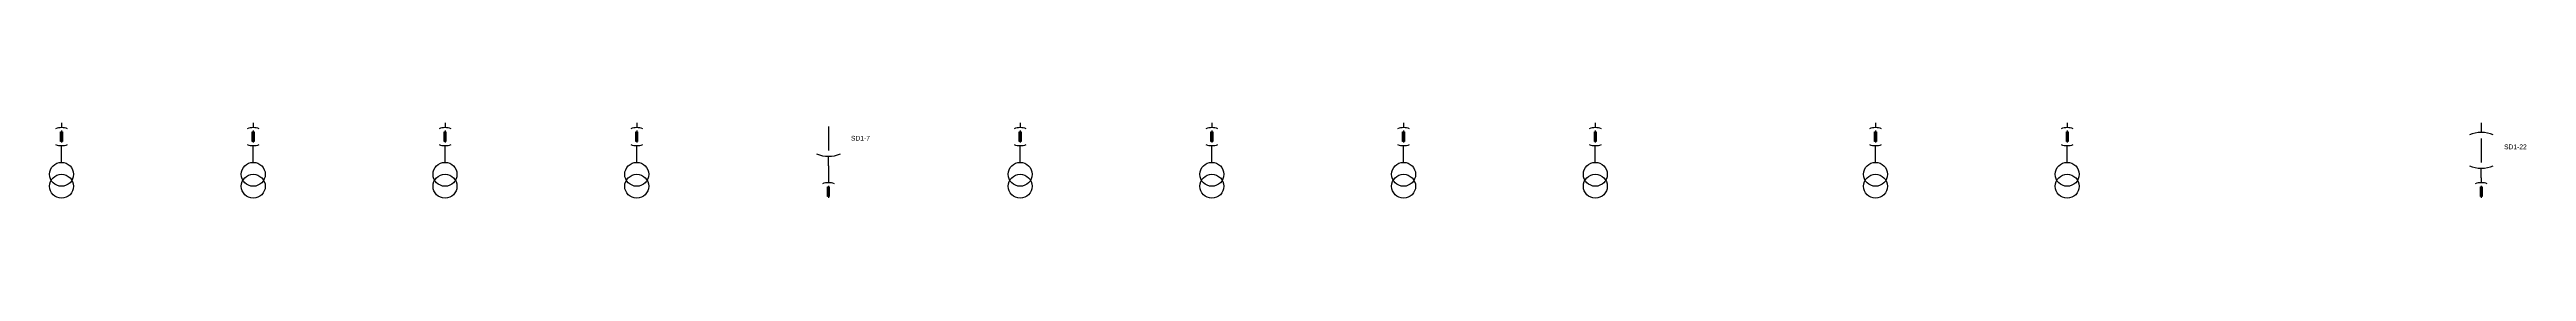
# Model space of a CAD drawing. Header units: millimetres. Extents: x 1875 to 17546, y 2661 to 4631.
# Drawn here: x 10307 to 12374, y 3453 to 3516 of the extents above; entities that cross this region are included whole.
import ezdxf

# ---------------------------------------------------------------- set-up
doc = ezdxf.new("R2010")
doc.units = ezdxf.units.MM
doc.styles.get("Standard").update_dxf_attribs({"font": 'arial.ttf'})

msp = doc.modelspace()

# ---------------------------------------------------------------- linework, layer by layer
for p, q in [((10316.8, 3515.6), (10316.8, 3511.6)), ((10476.8, 3515.6), (10476.8, 3511.6)), ((10636.8, 3515.6), (10636.8, 3511.6)), ((10796.8, 3515.6), (10796.8, 3511.6)), ((11116.8, 3515.6), (11116.8, 3511.6)), ((11276.8, 3515.6), (11276.8, 3511.6)), ((11436.8, 3515.6), (11436.8, 3511.6)), ((11596.8, 3515.6), (11596.8, 3511.6)), ((11830.6, 3515.6), (11830.6, 3511.6)), ((11990.6, 3515.6), (11990.6, 3511.6)), ((12336.2, 3515.6), (12336.2, 3507.5)), ((10316.8, 3509.1), (10316.8, 3499.1)), ((10316.8, 3492.5), (10316.8, 3496.6)), ((10476.8, 3509.1), (10476.8, 3499.1)), ((10476.8, 3492.5), (10476.8, 3496.6)), ((10636.8, 3509.1), (10636.8, 3499.1)), ((10636.8, 3492.5), (10636.8, 3496.6)), ((10796.8, 3509.1), (10796.8, 3499.1)), ((10796.8, 3492.5), (10796.8, 3496.6)), ((10956.8, 3512.5), (10956.8, 3492.5)), ((11116.8, 3509.1), (11116.8, 3499.1)), ((11116.8, 3492.5), (11116.8, 3496.6)), ((11276.8, 3509.1), (11276.8, 3499.1)), ((11276.8, 3492.5), (11276.8, 3496.6)), ((11436.8, 3509.1), (11436.8, 3499.1)), ((11436.8, 3492.5), (11436.8, 3496.6)), ((11596.8, 3509.1), (11596.8, 3499.1)), ((11596.8, 3492.5), (11596.8, 3496.6)), ((11830.6, 3509.1), (11830.6, 3499.1)), ((11830.6, 3492.5), (11830.6, 3496.6)), ((11990.6, 3509.1), (11990.6, 3499.1)), ((11990.6, 3492.5), (11990.6, 3496.6)), ((12336.2, 3502.5), (12336.2, 3482.5)), ((10316.8, 3482.5), (10316.8, 3492.5)), ((10476.8, 3482.5), (10476.8, 3492.5)), ((10636.8, 3482.5), (10636.8, 3492.5)), ((10796.8, 3482.5), (10796.8, 3492.5)), ((10956.8, 3479.5), (10956.8, 3487.5)), ((11116.8, 3482.5), (11116.8, 3492.5)), ((11276.8, 3482.5), (11276.8, 3492.5)), ((11436.8, 3482.5), (11436.8, 3492.5)), ((11596.8, 3482.5), (11596.8, 3492.5)), ((11830.6, 3482.5), (11830.6, 3492.5)), ((11990.6, 3482.5), (11990.6, 3492.5)), ((12336.2, 3469.5), (12336.2, 3477.5)), ((10956.8, 3469.5), (10956.8, 3465.4)), ((10956.8, 3462.9), (10956.8, 3452.9)), ((12336.2, 3469.5), (12336.2, 3465.4)), ((12336.2, 3462.9), (12336.2, 3452.9))]:
    msp.add_line(p, q)
at = {"color": 2}
msp.add_line((10956.8, 3479.5), (10956.8, 3469.5), dxfattribs=at)
for points in [[(10316, 3508), (10317.5, 3508), (10317.5, 3500), (10316, 3500)], [(10476, 3508), (10477.5, 3508), (10477.5, 3500), (10476, 3500)], [(10636, 3508), (10637.5, 3508), (10637.5, 3500), (10636, 3500)], [(10796, 3508), (10797.5, 3508), (10797.5, 3500), (10796, 3500)], [(11116, 3508), (11117.5, 3508), (11117.5, 3500), (11116, 3500)], [(11276, 3508), (11277.5, 3508), (11277.5, 3500), (11276, 3500)], [(11436, 3508), (11437.5, 3508), (11437.5, 3500), (11436, 3500)], [(11596, 3508), (11597.5, 3508), (11597.5, 3500), (11596, 3500)], [(11829.9, 3508), (11831.4, 3508), (11831.4, 3500), (11829.9, 3500)], [(11989.9, 3508), (11991.4, 3508), (11991.4, 3500), (11989.9, 3500)], [(10956, 3461.9), (10957.5, 3461.9), (10957.5, 3453.8), (10956, 3453.8)], [(12335.4, 3461.9), (12336.9, 3461.9), (12336.9, 3453.8), (12335.4, 3453.8)]]:
    msp.add_lwpolyline(points, close=True)
for centre in [(10316.8, 3472.5), (10476.8, 3472.5), (10636.8, 3472.5), (10796.8, 3472.5), (11116.8, 3472.5), (11276.8, 3472.5), (11436.8, 3472.5), (11596.8, 3472.5), (11830.6, 3472.5), (11990.6, 3472.5), (10316.8, 3462.5), (10476.8, 3462.5), (10636.8, 3462.5), (10796.8, 3462.5), (11116.8, 3462.5), (11276.8, 3462.5), (11436.8, 3462.5), (11596.8, 3462.5), (11830.6, 3462.5), (11990.6, 3462.5)]:
    msp.add_circle(centre, 10)
for centre, radius, start, end in [((10316.8, 3498.1), 13.5, 68.2103, 111.7897), ((10316.8, 3510), 13.5, 248.2103, 291.7897), ((10476.8, 3498.1), 13.5, 68.2103, 111.7897), ((10476.8, 3510), 13.5, 248.2103, 291.7897), ((10636.8, 3498.1), 13.5, 68.2103, 111.7897), ((10636.8, 3510), 13.5, 248.2103, 291.7897), ((10796.8, 3498.1), 13.5, 68.2103, 111.7897), ((10796.8, 3510), 13.5, 248.2103, 291.7897), ((11116.8, 3498.1), 13.5, 68.2103, 111.7897), ((11116.8, 3510), 13.5, 248.2103, 291.7897), ((11276.8, 3498.1), 13.5, 68.2103, 111.7897), ((11276.8, 3510), 13.5, 248.2103, 291.7897), ((11436.8, 3498.1), 13.5, 68.2103, 111.7897), ((11436.8, 3510), 13.5, 248.2103, 291.7897), ((11596.8, 3498.1), 13.5, 68.2103, 111.7897), ((11596.8, 3510), 13.5, 248.2103, 291.7897), ((11830.6, 3498.1), 13.5, 68.2103, 111.7897), ((11830.6, 3510), 13.5, 248.2103, 291.7897), ((11990.6, 3498.1), 13.5, 68.2103, 111.7897), ((11990.6, 3510), 13.5, 248.2103, 291.7897), ((12336.2, 3480.6), 26.9, 68.2103, 111.7897), ((10956.8, 3514.5), 26.9, 248.2103, 291.7897), ((12336.2, 3504.5), 26.9, 248.2103, 291.7897), ((10956.8, 3452), 13.5, 68.2103, 111.7897), ((12336.2, 3452), 13.5, 68.2103, 111.7897)]:
    msp.add_arc(centre, radius, start, end)

# ---------------------------------------------------------------- texts
at = {"char_height": 4, "attachment_point": 1}
for s, insert in [('SD1-7', (10975.6, 3504.7)), ('SD1-22', (12355.2, 3497.5))]:
    msp.add_mtext_dynamic_manual_height_columns(s, width=28.858, gutter_width=12.5, heights=[0], dxfattribs=dict(at, insert=insert))

doc.saveas('drawing.dxf')
